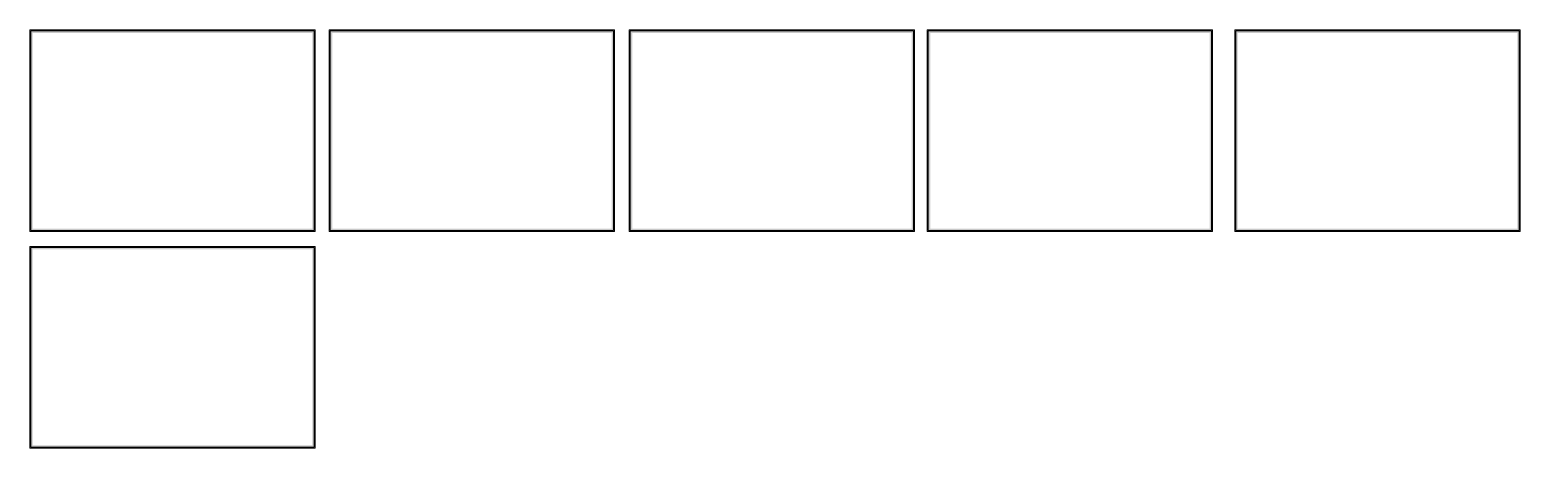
# Model space of a CAD drawing. Header units: millimetres. Extents: x 35877 to 3066687, y -650199 to -40525.
# Drawn here: x 148348 to 149800, y -180720 to -180313 of the extents above; entities that cross this region are included whole.
import ezdxf

# ---------------------------------------------------------------- set-up
doc = ezdxf.new("R2010")
doc.units = ezdxf.units.MM
doc.header["$MEASUREMENT"] = 0
doc.linetypes.add('DASHEDX2', pattern=[1.5, 1, -0.5])
doc.layers.add('Dimension', color=10, linetype='DASHEDX2', lineweight=20)

msp = doc.modelspace()

# ---------------------------------------------------------------- hatches: boundary and pattern name
at = {"layer": 'Dimension', "true_color": 0xd39e00, "transparency": 33554687}
h = msp.add_hatch(color=42, dxfattribs=at)
h.paths.add_polyline_path([(148349.3, -180314.2), (148349.3, -180508.6), (148625.3, -180508.6), (148625.3, -180314.2)])
h.paths.add_polyline_path([(148351.2, -180316.2), (148623.4, -180316.2), (148623.4, -180506.6), (148351.2, -180506.6)], flags=16)
h = msp.add_hatch(color=42, dxfattribs=at)
h.paths.add_polyline_path([(148641, -180314.2), (148641, -180508.6), (148917, -180508.6), (148917, -180314.2)])
h.paths.add_polyline_path([(148642.9, -180316.2), (148915.1, -180316.2), (148915.1, -180506.6), (148642.9, -180506.6)], flags=16)
h = msp.add_hatch(color=42, dxfattribs=at)
h.paths.add_polyline_path([(148933.3, -180314.2), (148933.3, -180508.6), (149209.3, -180508.6), (149209.3, -180314.2)])
h.paths.add_polyline_path([(148935.2, -180316.2), (149207.4, -180316.2), (149207.4, -180506.6), (148935.2, -180506.6)], flags=16)
h = msp.add_hatch(color=42, dxfattribs=at)
h.paths.add_polyline_path([(149223.6, -180314.2), (149223.6, -180508.6), (149499.7, -180508.6), (149499.7, -180314.2)])
h.paths.add_polyline_path([(149225.5, -180316.2), (149497.7, -180316.2), (149497.7, -180506.6), (149225.5, -180506.6)], flags=16)
h = msp.add_hatch(color=42, dxfattribs=at)
h.paths.add_polyline_path([(149523.3, -180314.2), (149523.3, -180508.6), (149799.4, -180508.6), (149799.4, -180314.2)])
h.paths.add_polyline_path([(149525.2, -180316.2), (149797.4, -180316.2), (149797.4, -180506.6), (149525.2, -180506.6)], flags=16)
h = msp.add_hatch(color=42, dxfattribs=at)
h.paths.add_polyline_path([(148349.3, -180524.9), (148349.3, -180719.2), (148625.3, -180719.2), (148625.3, -180524.9)])
h.paths.add_polyline_path([(148351.2, -180526.9), (148623.4, -180526.9), (148623.4, -180717.3), (148351.2, -180717.3)], flags=16)

# ---------------------------------------------------------------- linework, layer by layer
at = {"layer": 'Dimension', "color": 42, "linetype": 'Continuous', "true_color": 0xd39e00, "transparency": 33554687}
for points in [[(148348.3, -180313.3), (148626.3, -180313.3), (148626.3, -180509.5), (148348.3, -180509.5)], [(148349.3, -180314.2), (148625.3, -180314.2), (148625.3, -180508.6), (148349.3, -180508.6)], [(148640, -180313.3), (148918, -180313.3), (148918, -180509.5), (148640, -180509.5)], [(148641, -180314.2), (148917, -180314.2), (148917, -180508.6), (148641, -180508.6)], [(148932.3, -180313.3), (149210.3, -180313.3), (149210.3, -180509.5), (148932.3, -180509.5)], [(148933.3, -180314.2), (149209.3, -180314.2), (149209.3, -180508.6), (148933.3, -180508.6)], [(149222.6, -180313.3), (149500.6, -180313.3), (149500.6, -180509.5), (149222.6, -180509.5)], [(149223.6, -180314.2), (149499.7, -180314.2), (149499.7, -180508.6), (149223.6, -180508.6)], [(149522.3, -180313.3), (149800.3, -180313.3), (149800.3, -180509.5), (149522.3, -180509.5)], [(149523.3, -180314.2), (149799.4, -180314.2), (149799.4, -180508.6), (149523.3, -180508.6)], [(148348.3, -180524), (148626.3, -180524), (148626.3, -180720.2), (148348.3, -180720.2)], [(148349.3, -180524.9), (148625.3, -180524.9), (148625.3, -180719.2), (148349.3, -180719.2)]]:
    msp.add_lwpolyline(points, close=True, dxfattribs=at)

doc.saveas('drawing.dxf')
